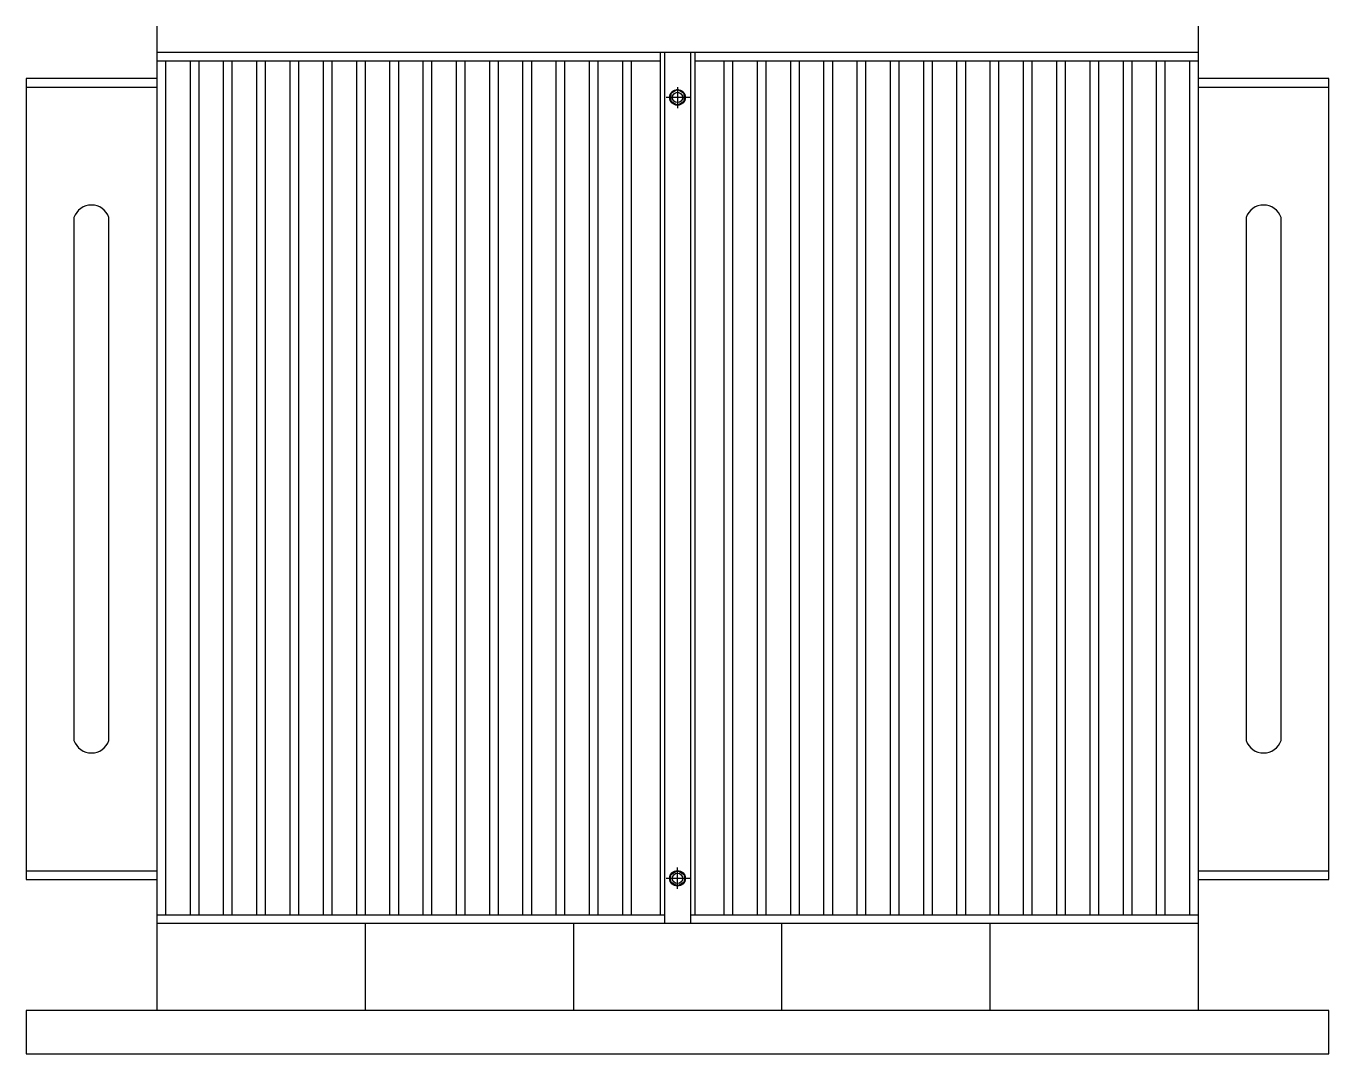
# Model space of a CAD drawing. Header units: millimetres. Extents: x 20927 to 53748, y 38421 to 54891.
# Drawn here: x 33410 to 34905, y 51488 to 52667 of the extents above; entities that cross this region are included whole.
import ezdxf

# ---------------------------------------------------------------- set-up
doc = ezdxf.new("R2010")
doc.units = ezdxf.units.MM
doc.linetypes.add('CENTERX2', pattern=[101.6, 63.5, -12.7, 12.7, -12.7])
doc.layers.add('Btrans.', color=2, linetype='Continuous')
doc.layers.add('HIGHT', color=8, linetype='Continuous')

msp = doc.modelspace()

# ---------------------------------------------------------------- linework, layer by layer
at = {"layer": 'Btrans.'}
for p, q in [((33560.3, 52666.9), (33560.3, 51537.5)), ((34755.3, 52666.9), (34755.3, 51537.5)), ((33560.3, 52636.9), (34755.3, 52636.9)), ((33560.3, 52626.9), (34137.8, 52626.9)), ((34142.8, 52636.9), (34142.8, 51637.5)), ((34172.8, 52636.9), (34172.8, 51637.5)), ((34177.8, 52626.9), (34755.3, 52626.9)), ((33410.3, 51697.5), (33560.3, 51697.5)), ((34755.3, 51697.5), (34905.3, 51697.5)), ((33560.3, 51647.2), (34142.8, 51647.2)), ((33560.3, 51637.5), (34755.3, 51637.5)), ((33799.3, 51637.5), (33799.3, 51537.5)), ((34038.3, 51637.5), (34038.3, 51537.5)), ((34172.8, 51647.2), (34755.3, 51647.2)), ((34277.3, 51637.5), (34277.3, 51537.5)), ((34516.3, 51637.5), (34516.3, 51537.5))]:
    msp.add_line(p, q, dxfattribs=at)
for points in [[(33560.3, 52606.9), (33410.3, 52606.9), (33410.3, 51687.5), (33560.3, 51687.5)], [(33410.3, 52596.9), (33560.3, 52596.9)], [(34755.3, 51687.5), (34905.3, 51687.5), (34905.3, 52606.9), (34755.3, 52606.9)], [(34755.3, 52596.9), (34905.3, 52596.9)]]:
    msp.add_lwpolyline(points, dxfattribs=at)
msp.add_lwpolyline([(33410.3, 51487.5), (34905.3, 51487.5), (34905.3, 51537.5), (33410.3, 51537.5)], close=True, dxfattribs=at)
at = {"layer": 'HIGHT'}
for p, q in [((33570.3, 52626.9), (33570.3, 51647.2)), ((33598.5, 52626.9), (33598.5, 51647.2)), ((33608.5, 52626.9), (33608.5, 51647.2)), ((33636.6, 52626.9), (33636.6, 51647.2)), ((33646.6, 52626.9), (33646.6, 51647.2)), ((33674.8, 52626.9), (33674.8, 51647.2)), ((33684.8, 52626.9), (33684.8, 51647.2)), ((33713, 52626.9), (33713, 51647.2)), ((33723, 52626.9), (33723, 51647.2)), ((33751.1, 52626.9), (33751.1, 51647.2)), ((33761.1, 52626.9), (33761.1, 51647.2)), ((33789.3, 52626.9), (33789.3, 51647.2)), ((33799.3, 52626.9), (33799.3, 51647.2)), ((33827.5, 52626.9), (33827.5, 51647.2)), ((33837.5, 52626.9), (33837.5, 51647.2)), ((33865.6, 52626.9), (33865.6, 51647.2)), ((33875.6, 52626.9), (33875.6, 51647.2)), ((33903.8, 52626.9), (33903.8, 51647.2)), ((33913.8, 52626.9), (33913.8, 51647.2)), ((33942, 52626.9), (33942, 51647.2)), ((33952, 52626.9), (33952, 51647.2)), ((33980.1, 52626.9), (33980.1, 51647.2)), ((33990.1, 52626.9), (33990.1, 51647.2)), ((34018.3, 52626.9), (34018.3, 51647.2)), ((34028.3, 52626.9), (34028.3, 51647.2)), ((34056.5, 52626.9), (34056.5, 51647.2)), ((34066.5, 52626.9), (34066.5, 51647.2)), ((34094.6, 52626.9), (34094.6, 51647.2)), ((34104.6, 52626.9), (34104.6, 51647.2)), ((34137.8, 52636.9), (34137.8, 51647.2)), ((34177.8, 52636.9), (34177.8, 51647.2)), ((34211, 52626.9), (34211, 51647.2)), ((34221, 52626.9), (34221, 51647.2)), ((34249.1, 52626.9), (34249.1, 51647.2)), ((34259.1, 52626.9), (34259.1, 51647.2)), ((34287.3, 52626.9), (34287.3, 51647.2)), ((34297.3, 52626.9), (34297.3, 51647.2)), ((34325.5, 52626.9), (34325.5, 51647.2)), ((34335.5, 52626.9), (34335.5, 51647.2)), ((34363.6, 52626.9), (34363.6, 51647.2)), ((34373.6, 52626.9), (34373.6, 51647.2)), ((34401.8, 52626.9), (34401.8, 51647.2)), ((34411.8, 52626.9), (34411.8, 51647.2)), ((34440, 52626.9), (34440, 51647.2)), ((34450, 52626.9), (34450, 51647.2)), ((34478.1, 52626.9), (34478.1, 51647.2)), ((34488.1, 52626.9), (34488.1, 51647.2)), ((34516.3, 52626.9), (34516.3, 51647.2)), ((34526.3, 52626.9), (34526.3, 51647.2)), ((34554.5, 52626.9), (34554.5, 51647.2)), ((34564.5, 52626.9), (34564.5, 51647.2)), ((34592.6, 52626.9), (34592.6, 51647.2)), ((34602.6, 52626.9), (34602.6, 51647.2)), ((34630.8, 52626.9), (34630.8, 51647.2)), ((34640.8, 52626.9), (34640.8, 51647.2)), ((34669, 52626.9), (34669, 51647.2)), ((34679, 52626.9), (34679, 51647.2)), ((34707.1, 52626.9), (34707.1, 51647.2)), ((34717.1, 52626.9), (34717.1, 51647.2)), ((34745.3, 52626.9), (34745.3, 51647.2))]:
    msp.add_line(p, q, dxfattribs=at)
at = {"layer": 'HIGHT', "linetype": 'CENTERX2'}
for p, q in [((34157.8, 52596.9), (34157.8, 52572.5)), ((34173.4, 52585), (34144.8, 52585)), ((34157.8, 51677.1), (34157.8, 51701.6)), ((34173.4, 51689), (34144.8, 51689))]:
    msp.add_line(p, q, dxfattribs=at)
at = {"layer": 'HIGHT'}
for points in [[(34157.8, 52576.1), (34165.5, 52580.6), (34165.5, 52589.5), (34157.8, 52594), (34150, 52589.5), (34150, 52580.6)], [(34157.8, 51698), (34165.5, 51693.5), (34165.5, 51684.5), (34157.8, 51680.1), (34150, 51684.5), (34150, 51693.5)]]:
    msp.add_lwpolyline(points, close=True, dxfattribs=at)
for points in [[(33465.3, 52447.2), (33465.3, 51847.2, 0.718827), (33505.3, 51847.2), (33505.3, 52447.2, 0.718827)], [(34810.3, 52447.2), (34810.3, 51847.2, 0.718827), (34850.3, 51847.2), (34850.3, 52447.2, 0.718827)]]:
    msp.add_lwpolyline(points, format="xyb", close=True, dxfattribs=at)
for centre, radius in [((34157.8, 52585), 8.95), ((34157.8, 52585), 5.9), ((34157.8, 51689), 8.95), ((34157.8, 51689), 5.9)]:
    msp.add_circle(centre, radius, dxfattribs=at)

doc.saveas('drawing.dxf')
